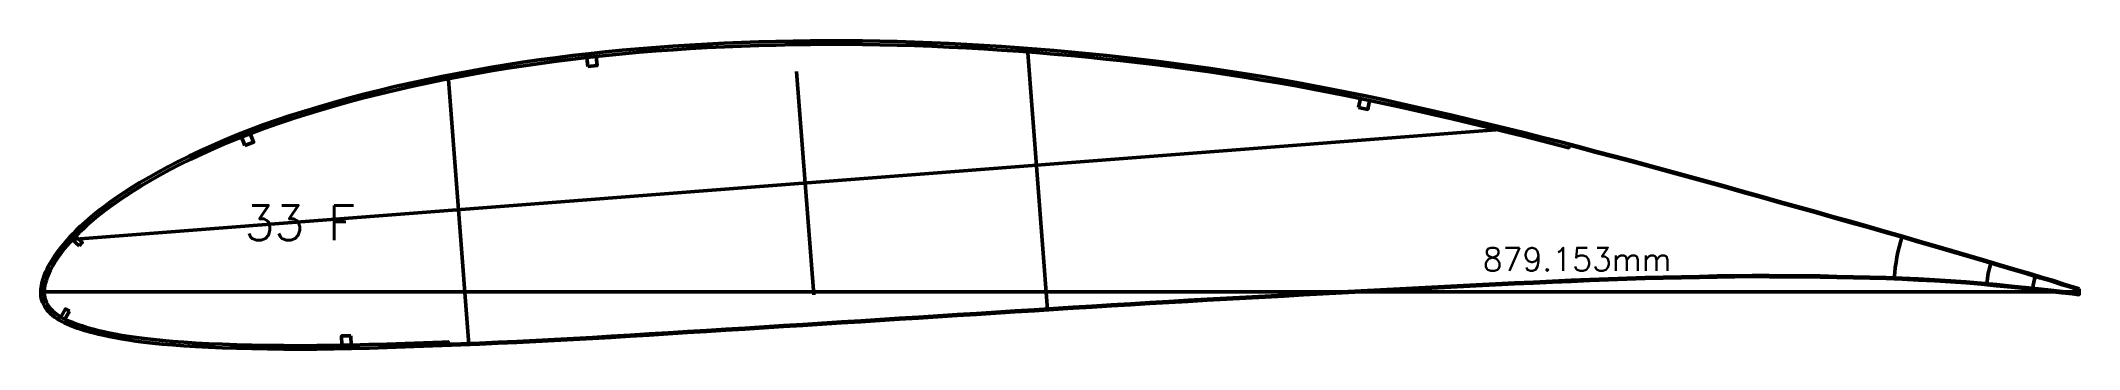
# Model space of a CAD drawing. Header units: metres. Extents: x -405 to 675, y -15418 to 133.
# Drawn here: x -330 to 549, y -6425 to -6292 of the extents above; entities that cross this region are included whole.
import ezdxf
from ezdxf.enums import TextEntityAlignment as Align

# ---------------------------------------------------------------- set-up
doc = ezdxf.new("R2010")
doc.units = ezdxf.units.M
for name, color, linetype, lineweight in [('FoilLayer', 7, 'Continuous', 50), ('RefFoilLayer', 7, 'Continuous', 50), ('StringerLayer', 7, 'Continuous', 50), ('SubLayer', 7, 'Continuous', 50), ('TextLayer', 7, 'Continuous', 50)]:
    doc.layers.add(name, color=color, linetype=linetype, lineweight=lineweight)
doc.styles.add('MSゴシック', font='romans')

msp = doc.modelspace()

# ---------------------------------------------------------------- texts
at = {"layer": 'TextLayer', "style": 'MSゴシック'}
msp.add_text('33 F', height=15, dxfattribs=at).set_placement((-241.77, -6377.81))
msp.add_text('879.153mm', height=10, dxfattribs=at).set_placement((373.64, -6394.05), align=Align.BOTTOM_RIGHT)

# ---------------------------------------------------------------- linework, layer by layer
at = {"layer": 'FoilLayer'}
msp.add_lwpolyline([(549.33, -6399.11), (546.65, -6398.25), (542.32, -6396.95), (537.65, -6395.5), (532.54, -6393.95), (526.97, -6392.3), (520.98, -6390.53), (514.64, -6388.64), (508, -6386.68), (501.18, -6384.66), (494.29, -6382.65), (487.35, -6380.67), (480.3, -6378.61), (473.18, -6376.52), (465.93, -6374.45), (458.57, -6372.35), (451.09, -6370.25), (443.46, -6368.1), (435.71, -6365.92), (427.87, -6363.72), (419.98, -6361.51), (412.06, -6359.29), (404.14, -6357.08), (396.22, -6354.87), (388.31, -6352.69), (380.4, -6350.51), (372.51, -6348.35), (364.65, -6346.21), (356.82, -6344.1), (349, -6342.02), (341.2, -6339.96), (333.42, -6337.92), (329.57, -6336.93), (329.31, -6337.95), (325.4, -6336.94), (317.66, -6334.97), (309.94, -6333.03), (302.22, -6331.12), (294.5, -6329.24), (286.79, -6327.39), (279.1, -6325.57), (271.46, -6323.78), (263.88, -6322.04), (256.35, -6320.36), (248.86, -6318.73), (241.4, -6317.15), (233.95, -6315.63), (226.51, -6314.16), (219.09, -6312.74), (211.68, -6311.37), (204.28, -6310.06), (196.88, -6308.8), (189.46, -6307.6), (182.04, -6306.44), (174.61, -6305.34), (167.16, -6304.28), (159.71, -6303.28), (152.25, -6302.32), (144.79, -6301.41), (137.3, -6300.56), (129.8, -6299.75), (122.27, -6298.99), (114.74, -6298.27), (107.2, -6297.6), (99.66, -6296.97), (92.13, -6296.4), (84.61, -6295.87), (77.09, -6295.39), (69.59, -6294.96), (62.09, -6294.58), (54.6, -6294.26), (47.12, -6293.98), (39.64, -6293.76), (32.18, -6293.6), (24.71, -6293.48), (17.26, -6293.42), (9.8, -6293.41), (2.34, -6293.46), (-5.11, -6293.56), (-12.56, -6293.72), (-20, -6293.92), (-27.43, -6294.18), (-34.84, -6294.49), (-42.23, -6294.85), (-49.62, -6295.27), (-56.97, -6295.75), (-64.29, -6296.27), (-71.57, -6296.84), (-78.79, -6297.47), (-85.96, -6298.17), (-93.1, -6298.94), (-100.24, -6299.78), (-107.36, -6300.68), (-114.45, -6301.64), (-121.52, -6302.66), (-128.57, -6303.75), (-135.58, -6304.9), (-142.56, -6306.11), (-149.48, -6307.39), (-156.36, -6308.73), (-163.19, -6310.13), (-169.96, -6311.59), (-176.67, -6313.12), (-183.31, -6314.72), (-189.9, -6316.39), (-196.43, -6318.12), (-202.88, -6319.9), (-209.21, -6321.72), (-215.4, -6323.59), (-221.45, -6325.51), (-227.38, -6327.51), (-233.18, -6329.56), (-238.85, -6331.68), (-244.4, -6333.85), (-249.8, -6336.06), (-255.03, -6338.32), (-260.1, -6340.61), (-265, -6342.92), (-269.69, -6345.24), (-274.16, -6347.53), (-278.39, -6349.8), (-282.37, -6352.03), (-286.11, -6354.23), (-289.6, -6356.38), (-292.86, -6358.48), (-295.89, -6360.52), (-298.7, -6362.49), (-301.3, -6364.4), (-303.71, -6366.24), (-305.93, -6368.01), (-307.97, -6369.72), (-309.85, -6371.39), (-311.59, -6373), (-313.2, -6374.55), (-314.69, -6376.05), (-316.06, -6377.5), (-317.33, -6378.91), (-318.5, -6380.26), (-319.58, -6381.58), (-320.58, -6382.86), (-321.49, -6384.1), (-322.34, -6385.31), (-323.12, -6386.47), (-323.83, -6387.61), (-324.48, -6388.74), (-325.09, -6389.82), (-325.63, -6390.85), (-326.11, -6391.86), (-326.54, -6392.88), (-326.92, -6393.87), (-327.26, -6394.81), (-327.54, -6395.71), (-327.76, -6396.61), (-327.93, -6397.51), (-328.06, -6398.38), (-328.14, -6399.22), (-328.18, -6400.05), (-328.17, -6400.82), (-328.12, -6401.6), (-328, -6402.37), (-327.8, -6403.14), (-327.54, -6403.92), (-327.21, -6404.69), (-326.81, -6405.45), (-326.34, -6406.19), (-325.79, -6406.92), (-325.17, -6407.63), (-324.47, -6408.32), (-323.71, -6409), (-322.87, -6409.66), (-321.97, -6410.29), (-321, -6410.91), (-319.95, -6411.5), (-318.83, -6412.07), (-317.61, -6412.62), (-316.32, -6413.16), (-314.93, -6413.7), (-313.46, -6414.22), (-311.89, -6414.75), (-310.22, -6415.27), (-308.44, -6415.79), (-306.55, -6416.31), (-304.51, -6416.81), (-302.32, -6417.3), (-299.96, -6417.79), (-297.41, -6418.29), (-294.66, -6418.78), (-291.7, -6419.26), (-288.5, -6419.74), (-285.03, -6420.2), (-281.26, -6420.63), (-277.16, -6421.03), (-272.72, -6421.41), (-267.91, -6421.77), (-262.75, -6422.1), (-257.23, -6422.4), (-251.37, -6422.64), (-245.17, -6422.84), (-238.65, -6422.99), (-231.88, -6423.12), (-224.91, -6423.2), (-217.81, -6423.24), (-210.6, -6423.21), (-203.26, -6423.12), (-195.76, -6422.96), (-188.13, -6422.78), (-180.39, -6422.55), (-172.55, -6422.29), (-164.61, -6422), (-156.6, -6421.7), (-153.91, -6421.59), (-153.87, -6422.64), (-148.51, -6422.43), (-140.45, -6422.1), (-132.4, -6421.74), (-124.33, -6421.36), (-116.22, -6420.95), (-108.08, -6420.52), (-99.92, -6420.09), (-91.78, -6419.65), (-83.64, -6419.19), (-75.48, -6418.7), (-67.29, -6418.19), (-59.07, -6417.68), (-50.82, -6417.16), (-42.55, -6416.66), (-34.28, -6416.14), (-25.99, -6415.62), (-17.67, -6415.09), (-9.35, -6414.56), (-1.03, -6414.04), (7.29, -6413.52), (15.62, -6413), (23.93, -6412.48), (32.25, -6411.95), (40.57, -6411.42), (48.89, -6410.89), (57.21, -6410.37), (65.54, -6409.85), (73.86, -6409.33), (82.18, -6408.8), (90.5, -6408.27), (98.81, -6407.73), (107.12, -6407.2), (115.42, -6406.68), (123.72, -6406.16), (132.01, -6405.65), (140.3, -6405.15), (148.58, -6404.65), (156.85, -6404.16), (165.12, -6403.69), (173.39, -6403.22), (181.67, -6402.77), (189.98, -6402.31), (198.29, -6401.86), (206.6, -6401.4), (214.91, -6400.93), (223.21, -6400.48), (231.51, -6400.03), (239.82, -6399.58), (248.12, -6399.14), (256.41, -6398.69), (264.69, -6398.25), (272.94, -6397.82), (281.18, -6397.4), (289.43, -6396.99), (297.68, -6396.59), (305.92, -6396.2), (314.13, -6395.8), (322.27, -6395.43), (330.36, -6395.07), (338.42, -6394.74), (346.44, -6394.43), (354.38, -6394.14), (362.25, -6393.89), (370.07, -6393.68), (377.88, -6393.51), (385.66, -6393.37), (393.37, -6393.21), (400.93, -6393.08), (408.35, -6393.03), (415.75, -6393.06), (423.15, -6393.1), (430.48, -6393.12), (437.71, -6393.2), (444.91, -6393.37), (452.09, -6393.53), (459.19, -6393.65), (466.2, -6393.83), (473.17, -6394.13), (480.2, -6394.49), (487.19, -6394.84), (494, -6395.23), (500.67, -6395.74), (507.31, -6396.32), (513.83, -6396.93), (520.13, -6397.53), (526.13, -6398.15), (531.81, -6398.78), (537.14, -6399.37), (542.09, -6399.95), (546.65, -6400.5), (549.47, -6400.87)], close=True, dxfattribs=at)
at = {"layer": 'RefFoilLayer'}
msp.add_lwpolyline([(549.47, -6398.68), (546.78, -6397.82), (542.46, -6396.52), (537.78, -6395.07), (532.67, -6393.52), (527.1, -6391.87), (521.11, -6390.1), (514.77, -6388.21), (508.13, -6386.25), (501.3, -6384.23), (494.41, -6382.22), (487.47, -6380.24), (480.43, -6378.18), (473.3, -6376.09), (466.06, -6374.01), (458.69, -6371.91), (451.21, -6369.81), (443.58, -6367.66), (435.83, -6365.48), (428, -6363.28), (420.1, -6361.07), (412.18, -6358.85), (404.26, -6356.64), (396.34, -6354.44), (388.43, -6352.25), (380.52, -6350.08), (372.63, -6347.92), (364.76, -6345.78), (356.93, -6343.66), (349.12, -6341.58), (341.32, -6339.52), (333.53, -6337.49), (325.77, -6335.48), (318.03, -6333.51), (310.3, -6331.57), (302.57, -6329.66), (294.85, -6327.78), (287.14, -6325.93), (279.44, -6324.11), (271.8, -6322.32), (264.21, -6320.58), (256.67, -6318.89), (249.17, -6317.26), (241.7, -6315.68), (234.24, -6314.16), (226.79, -6312.69), (219.36, -6311.26), (211.94, -6309.89), (204.53, -6308.58), (197.12, -6307.32), (189.69, -6306.12), (182.26, -6304.96), (174.82, -6303.85), (167.36, -6302.8), (159.9, -6301.79), (152.43, -6300.83), (144.96, -6299.92), (137.46, -6299.07), (129.95, -6298.26), (122.41, -6297.5), (114.87, -6296.78), (107.32, -6296.1), (99.78, -6295.48), (92.24, -6294.9), (84.7, -6294.37), (77.18, -6293.89), (69.66, -6293.46), (62.16, -6293.08), (54.66, -6292.76), (47.16, -6292.48), (39.68, -6292.26), (32.2, -6292.1), (24.72, -6291.98), (17.26, -6291.92), (9.79, -6291.91), (2.32, -6291.96), (-5.14, -6292.06), (-12.6, -6292.22), (-20.05, -6292.42), (-27.49, -6292.68), (-34.91, -6292.99), (-42.32, -6293.36), (-49.71, -6293.78), (-57.08, -6294.25), (-64.41, -6294.77), (-71.7, -6295.35), (-78.93, -6295.98), (-86.12, -6296.68), (-93.28, -6297.45), (-100.42, -6298.29), (-107.56, -6299.19), (-114.67, -6300.15), (-121.75, -6301.18), (-128.81, -6302.27), (-135.84, -6303.42), (-142.83, -6304.64), (-149.77, -6305.92), (-156.66, -6307.26), (-163.51, -6308.66), (-170.29, -6310.13), (-177.02, -6311.66), (-183.68, -6313.26), (-190.28, -6314.94), (-196.83, -6316.67), (-203.29, -6318.45), (-209.64, -6320.28), (-215.85, -6322.16), (-221.93, -6324.09), (-227.88, -6326.09), (-233.7, -6328.16), (-239.4, -6330.28), (-244.97, -6332.46), (-250.39, -6334.69), (-255.65, -6336.95), (-260.75, -6339.26), (-265.66, -6341.58), (-270.37, -6343.9), (-274.87, -6346.21), (-279.12, -6348.49), (-283.13, -6350.74), (-286.89, -6352.95), (-290.41, -6355.12), (-293.69, -6357.23), (-296.75, -6359.29), (-299.59, -6361.28), (-302.21, -6363.21), (-304.65, -6365.06), (-306.89, -6366.86), (-308.96, -6368.6), (-310.87, -6370.29), (-312.63, -6371.92), (-314.27, -6373.5), (-315.78, -6375.02), (-317.18, -6376.5), (-318.47, -6377.93), (-319.66, -6379.31), (-320.77, -6380.66), (-321.78, -6381.97), (-322.72, -6383.24), (-323.59, -6384.48), (-324.39, -6385.68), (-325.12, -6386.86), (-325.79, -6388.01), (-326.42, -6389.12), (-326.99, -6390.21), (-327.49, -6391.28), (-327.93, -6392.33), (-328.34, -6393.36), (-328.7, -6394.37), (-329, -6395.36), (-329.23, -6396.34), (-329.41, -6397.29), (-329.55, -6398.23), (-329.64, -6399.15), (-329.68, -6400.05), (-329.67, -6400.94), (-329.6, -6401.84), (-329.45, -6402.74), (-329.22, -6403.63), (-328.91, -6404.52), (-328.53, -6405.4), (-328.07, -6406.26), (-327.53, -6407.1), (-326.92, -6407.91), (-326.23, -6408.69), (-325.46, -6409.45), (-324.63, -6410.18), (-323.73, -6410.88), (-322.77, -6411.56), (-321.73, -6412.21), (-320.63, -6412.84), (-319.45, -6413.43), (-318.19, -6414.01), (-316.86, -6414.56), (-315.44, -6415.11), (-313.94, -6415.65), (-312.34, -6416.18), (-310.64, -6416.71), (-308.83, -6417.24), (-306.91, -6417.76), (-304.84, -6418.27), (-302.62, -6418.77), (-300.24, -6419.27), (-297.68, -6419.76), (-294.91, -6420.26), (-291.92, -6420.75), (-288.69, -6421.23), (-285.2, -6421.69), (-281.41, -6422.12), (-277.29, -6422.52), (-272.83, -6422.9), (-268, -6423.26), (-262.83, -6423.6), (-257.3, -6423.9), (-251.42, -6424.14), (-245.2, -6424.34), (-238.68, -6424.49), (-231.89, -6424.62), (-224.92, -6424.7), (-217.81, -6424.74), (-210.58, -6424.71), (-203.23, -6424.62), (-195.73, -6424.46), (-188.09, -6424.27), (-180.34, -6424.05), (-172.5, -6423.79), (-164.56, -6423.5), (-156.54, -6423.19), (-148.49, -6422.88), (-140.43, -6422.55), (-132.38, -6422.19), (-124.31, -6421.81), (-116.2, -6421.4), (-108.06, -6420.97), (-99.9, -6420.54), (-91.75, -6420.1), (-83.61, -6419.64), (-75.46, -6419.15), (-67.27, -6418.64), (-59.04, -6418.12), (-50.79, -6417.61), (-42.53, -6417.11), (-34.25, -6416.59), (-25.96, -6416.07), (-17.65, -6415.54), (-9.33, -6415.01), (-1, -6414.49), (7.32, -6413.97), (15.64, -6413.45), (23.96, -6412.93), (32.27, -6412.4), (40.6, -6411.87), (48.92, -6411.34), (57.24, -6410.82), (65.56, -6410.3), (73.89, -6409.78), (82.21, -6409.25), (90.52, -6408.72), (98.84, -6408.18), (107.15, -6407.65), (115.45, -6407.13), (123.74, -6406.61), (132.04, -6406.1), (140.33, -6405.6), (148.61, -6405.1), (156.88, -6404.61), (165.14, -6404.13), (173.41, -6403.67), (181.7, -6403.22), (190, -6402.76), (198.31, -6402.31), (206.62, -6401.85), (214.93, -6401.38), (223.24, -6400.93), (231.54, -6400.48), (239.84, -6400.03), (248.14, -6399.59), (256.44, -6399.14), (264.71, -6398.7), (272.96, -6398.27), (281.21, -6397.85), (289.45, -6397.44), (297.7, -6397.04), (305.95, -6396.64), (314.15, -6396.25), (322.29, -6395.87), (330.38, -6395.52), (338.43, -6395.19), (346.45, -6394.88), (354.4, -6394.59), (362.26, -6394.34), (370.08, -6394.13), (377.89, -6393.96), (385.67, -6393.82), (393.38, -6393.66), (400.94, -6393.53), (408.35, -6393.48), (415.75, -6393.51), (423.15, -6393.55), (430.48, -6393.57), (437.7, -6393.65), (444.9, -6393.81), (452.08, -6393.98), (459.18, -6394.1), (466.18, -6394.28), (473.15, -6394.58), (480.17, -6394.94), (487.16, -6395.29), (493.96, -6395.67), (500.63, -6396.19), (507.27, -6396.77), (513.79, -6397.38), (520.09, -6397.98), (526.08, -6398.6), (531.76, -6399.23), (537.08, -6399.82), (542.03, -6400.4), (546.59, -6400.95), (549.41, -6401.32)], close=True, dxfattribs=at)
at = {"layer": 'StringerLayer'}
for points in [[(-93.71, -6303.03), (-89.73, -6302.6), (-90.16, -6298.62), (-94.14, -6299.05), (-93.71, -6303.03)], [(238.67, -6320.67), (242.59, -6321.49), (243.41, -6317.58), (239.5, -6316.75), (238.67, -6320.67)], [(-241.62, -6337.06), (-237.9, -6335.6), (-239.36, -6331.87), (-243.08, -6333.33), (-241.62, -6337.06)], [(-313.19, -6380.29), (-311.81, -6378.84), (-314.72, -6376.08), (-316.09, -6377.54), (-313.19, -6380.29)], [(-317.32, -6408.39), (-319.06, -6407.41), (-321.03, -6410.89), (-319.28, -6411.87), (-317.32, -6408.39)], [(-195.92, -6418.97), (-199.92, -6419.05), (-199.84, -6423.05), (-195.84, -6422.97), (-195.92, -6418.97)]]:
    msp.add_lwpolyline(points, dxfattribs=at)
at = {"layer": 'SubLayer'}
for p, q in [((95.83, -6295.18), (104.5, -6407.82)), ((-154.02, -6306.74), (-145.09, -6422.74)), ((-3.7, -6305.15), (3.7, -6401.27)), ((303.4, -6329.86), (-318.26, -6377.7)), ((-47.67, -6356.88), (47.67, -6349.54)), ((-329.68, -6400), (549.47, -6400))]:
    msp.add_line(p, q, dxfattribs=at)
for radius, start, end in [(80, 162.89662, 175.68434), (40, 162.07477, 175.03696), (20, 160.66224, 175.78678)]:
    msp.add_arc((549.47, -6400), radius, start, end, dxfattribs=at)

msp.set_redraw_order([(e.dxf.handle, doc.entitydb.next_handle()) for e in msp.query("TEXT MTEXT ATTDEF DIMENSION ARC_DIMENSION")])  # texts and dimensions are drawn at this point

doc.saveas('drawing.dxf')
